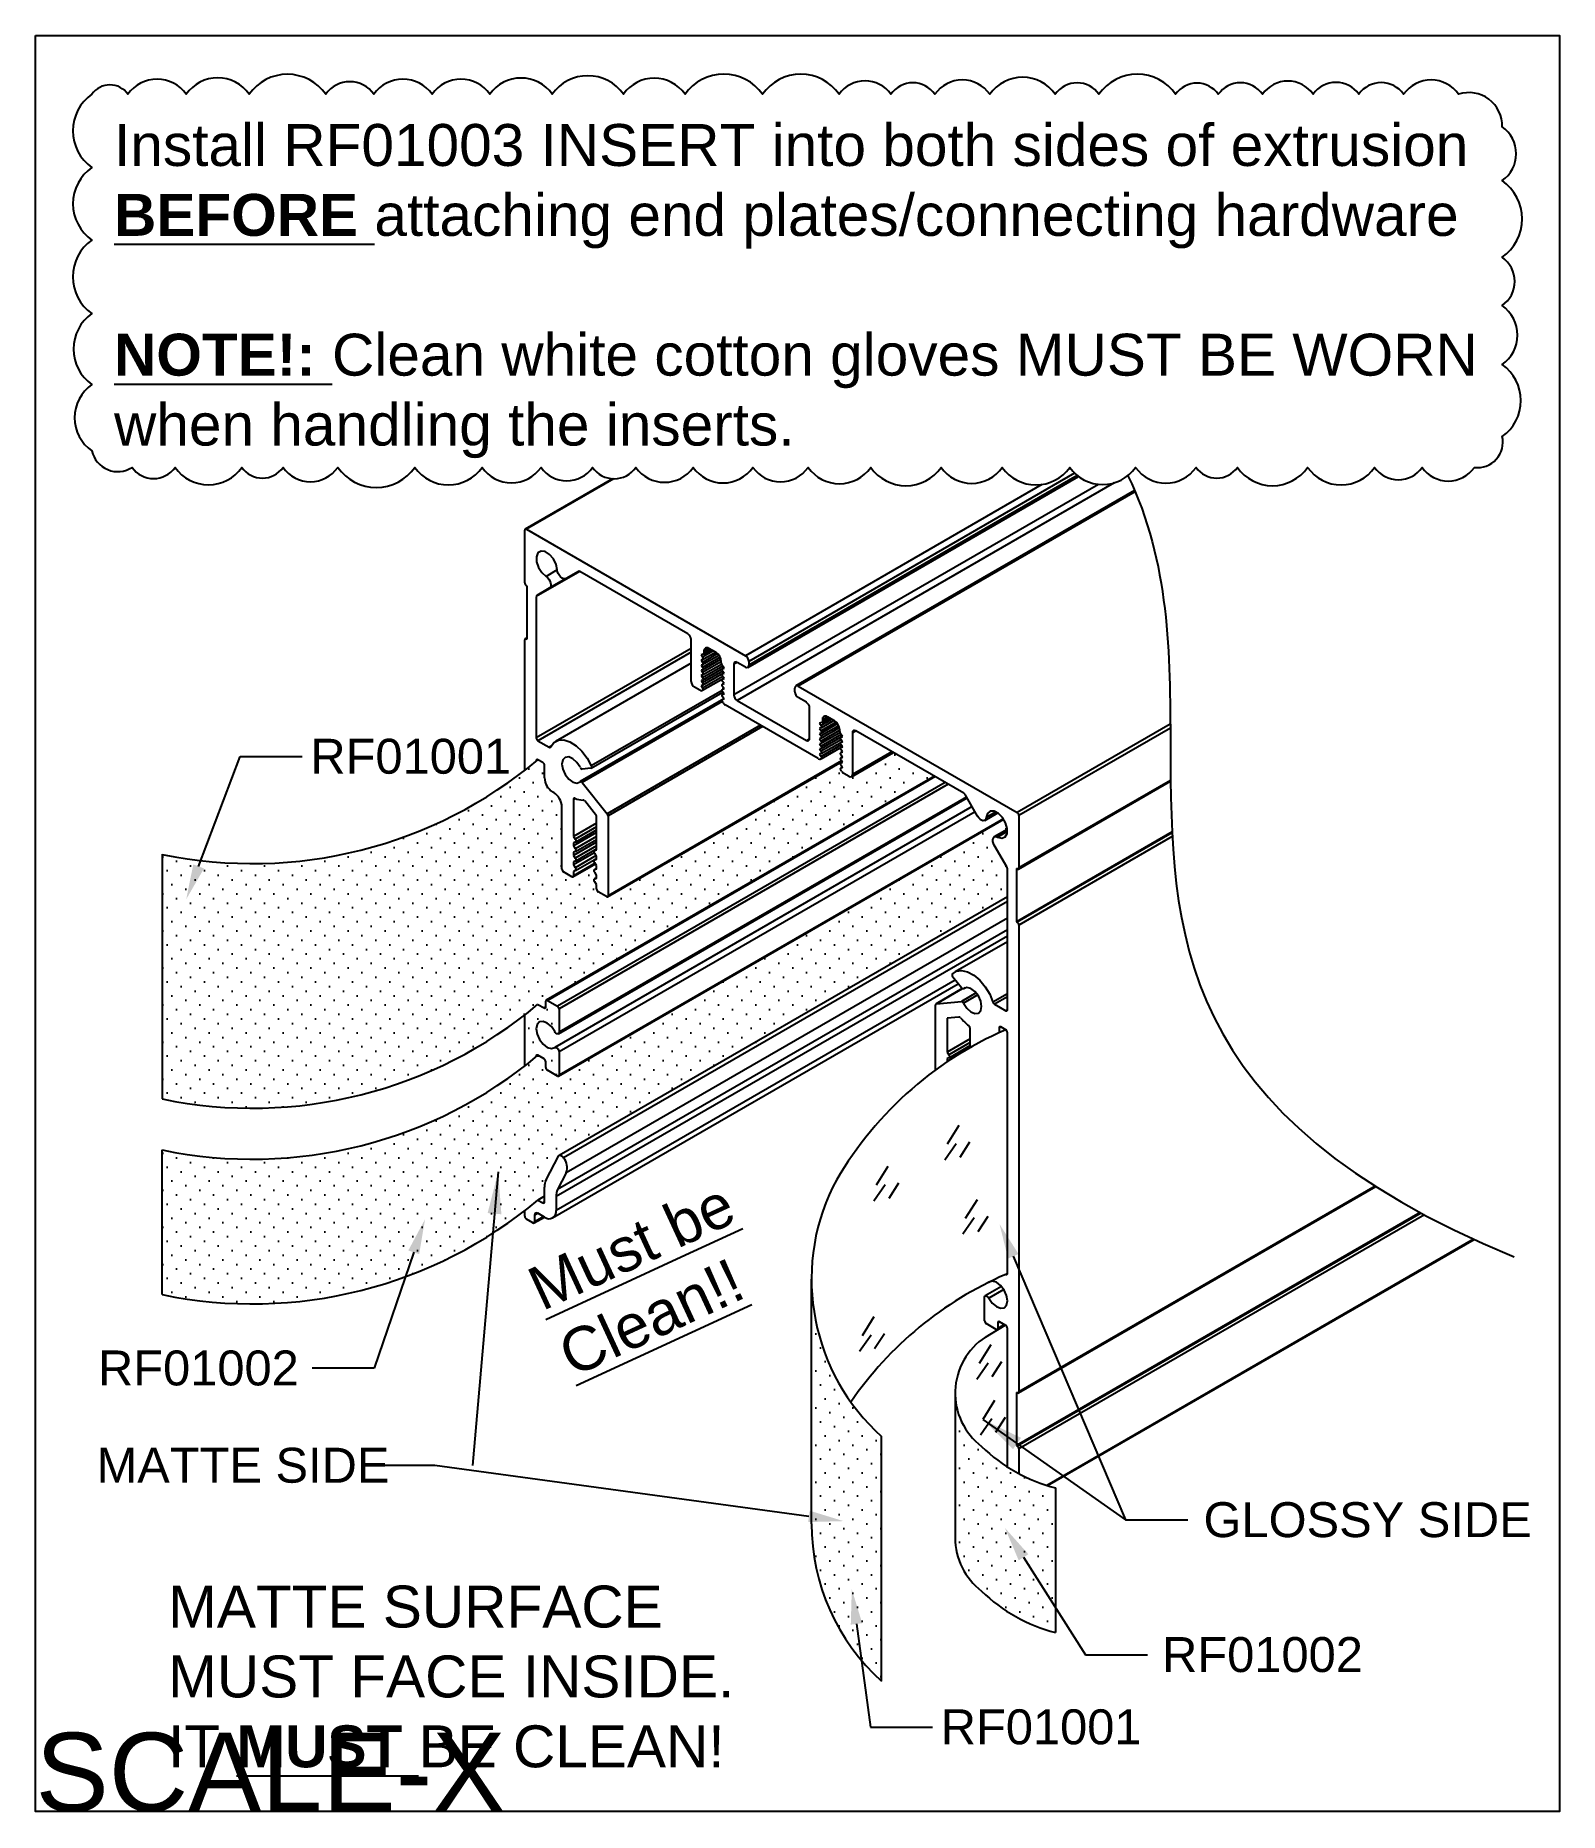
# Model space of a CAD drawing. Extents: x 0 to 6.54, y -7.63 to 0.
import ezdxf
from ezdxf import colors
from ezdxf.entities.mleader import LeaderData, LeaderLine
from ezdxf.math import Vec2, Vec3

# ---------------------------------------------------------------- set-up
doc = ezdxf.new("R2010")
doc.units = 0
doc.header["$LTSCALE"] = 0.5
doc.header["$MEASUREMENT"] = 0
for name, color, linetype in [('Dimension', 10, 'CONTINUOUS'), ('FAB DWG', 221, 'CONTINUOUS'), ('Hardware', 242, 'CONTINUOUS'), ('Housing', 150, 'CONTINUOUS')]:
    doc.layers.add(name, color=color, linetype=linetype)
doc.layers.add('Text-Unprinted', color=131, linetype='CONTINUOUS', plot=False)
doc.styles.add('LSAD_Standard', font='arial.ttf')
doc.styles.get("Standard").update_dxf_attribs({"font": 'arial.ttf'})
doc.dimstyles.get("Standard").update_dxf_attribs({"dimtxt": 0.18, "dimasz": 0.18, "dimexe": 0.18, "dimexo": 0.0625, "dimgap": 0.09, "dimtad": 0, "dimtih": 1, "dimtoh": 1, "dimdec": 4, "dimzin": 0, "dimdsep": 46, "dimtxsty": 'Standard', "dimcen": 0.09, "dimadec": 0, "dimazin": 0, "dimtfac": 1, "dimtdec": 4, "dimtofl": 0, "dimtmove": 0, "dimatfit": 3, "dimfxl": 1, "dimtolj": 1, "dimtzin": 0, "dimarcsym": 0})
pattern_1 = [(45, (-101.396894, -316.910626), (-0.019887378, 0.059662135), [0, -0.05625])]

msp = doc.modelspace()

# ---------------------------------------------------------------- texts
at = {"layer": 'FAB DWG', "transparency": 16777216, "char_height": 0.18, "attachment_point": 1}
for s, width, insert in [('Install RF01003 INSERT into both sides of extrusion {\\fArial|b1|i0|c0|p34;\\LBEFORE }attaching end plates/connecting hardware\\P\\P{\\fArial|b1|i0|c0|p34;\\LNOTE!:} Clean white cotton gloves MUST BE WORN when handling the inserts. ', 6.17935, (0.337, -0.3799)), ('MATTE SURFACE MUST FACE INSIDE.\\PIT {\\fSansSerif|b1|i0|c2|p2;\\LMUST} BE CLEAN!', 2.72206, (0.569, -6.6544))]:
    msp.add_mtext_dynamic_manual_height_columns(s, width=width, gutter_width=0.625, heights=[0], dxfattribs=dict(at, insert=insert))
at = {"layer": 'FAB DWG', "transparency": 16777216, "insert": (2.0957, -5.3073), "char_height": 0.1875, "attachment_point": 1, "rotation": 24.80141}
msp.add_mtext_dynamic_manual_height_columns('{\\LMust be \\PClean!!}', width=0.88566, gutter_width=1, heights=[0.967], dxfattribs=at)
at = {"layer": 'Text-Unprinted', "ltscale": 0.5, "transparency": 16777216, "style": 'LSAD_Standard'}
msp.add_attdef('SCALE-X', (0, -7.6236), 'XEffectiveScaleFactor', height=0.3375, dxfattribs=at)

# ---------------------------------------------------------------- hatches: boundary and pattern name
at = {"layer": 'Hardware', "ltscale": 0.5, "transparency": 16777216}
h = msp.add_hatch(dxfattribs=at)
h.set_pattern_fill('DOTS', color=256, scale=0.9, angle=45)
h.set_pattern_definition(pattern_1)
h.paths.add_polyline_path([(2.1564, -4.9991), (2.1848, -4.9827), (2.1848, -4.9434, -0.120589), (2.1914, -4.9127), (2.2468, -4.8076), (2.2487, -4.8073), (4.1719, -3.6971), (4.1719, -3.5763, 0.128046), (4.1698, -3.5693), (4.1128, -3.4706), (4.1087, -3.4557), (4.1114, -3.4429), (4.1182, -3.439), (4.171, -3.4081), (4.1712, -3.4041), (4.1645, -3.3801), (4.1556, -3.3648), (2.2432, -4.4688), (2.1986, -4.443, -0.267974), (2.1904, -4.4301), (2.1904, -4.4057, 0.267974), (2.1821, -4.3927), (2.1564, -4.3779, -0.22949), (0.5438, -4.7842), (0.5438, -5.4054, 0.22949)])
h.paths.add_polyline_path([(2.2474, -4.179, 0.267974), (2.2391, -4.1661), (2.1945, -4.1403), (2.1904, -4.1427), (2.1904, -4.1461, -0.311545), (2.1925, -4.1416), (3.8585, -3.1797), (3.6825, -3.0781), (3.5026, -3.1817, -0.225308), (3.4952, -3.1823), (3.471, -3.1684, -0.121537), (3.4611, -3.1594), (3.455, -3.1499), (3.4568, -3.1449), (3.4577, -3.1445), (3.4638, -3.141), (3.455, -3.1281), (3.4582, -3.1186), (2.4536, -3.6985), (2.4165, -3.6771, -0.267974), (2.4083, -3.6641), (2.4083, -3.6453), (2.3975, -3.6287), (2.3983, -3.6215), (2.4002, -3.6207), (2.4083, -3.6161), (2.4083, -3.6045), (2.3975, -3.5879), (2.3983, -3.5807), (2.4002, -3.5799), (2.4083, -3.5752), (2.4083, -3.5637), (2.4033, -3.556), (2.3051, -3.6127), (2.2681, -3.5913, -0.267974), (2.2598, -3.5784), (2.2598, -3.3114, 0.240666), (2.2252, -3.2506, -0.263763), (2.1848, -3.1865), (2.1848, -3.1334, 0.267974), (2.1765, -3.1204), (2.1564, -3.1088, -0.22949), (0.5438, -3.5151), (0.5438, -4.5654, 0.219507), (2.1, -4.2046), (2.1, -4.4234, 0.008381), (2.1498, -4.3834, -0.698509), (2.1552, -4.3772), (2.1821, -4.3927, -0.267974), (2.1904, -4.4057), (2.1904, -4.4301, 0.267974), (2.1986, -4.443), (2.2415, -4.4678, 0.577382), (2.2474, -4.463), (2.2474, -4.3633), (2.2469, -4.3593), (2.2455, -4.3552), (2.2433, -4.3512), (2.2405, -4.3478), (2.2373, -4.3453), (2.2342, -4.3438), (2.2318, -4.3436), (2.2143, -4.3489), (2.1967, -4.344), (2.1788, -4.3303), (2.1633, -4.3103), (2.153, -4.2871), (2.1493, -4.2644), (2.153, -4.2459), (2.1633, -4.2347), (2.1788, -4.2324), (2.1967, -4.2396), (2.2143, -4.2549), (2.2318, -4.2805), (2.2342, -4.283), (2.2373, -4.2852), (2.2405, -4.2862), (2.2433, -4.286), (2.2455, -4.2846), (2.2469, -4.2821), (2.2474, -4.2787)])
h.paths.add_polyline_path([(2.1833, -4.1746), (2.1904, -4.1705, -0.577288), (2.1845, -4.1753)], flags=16)
h = msp.add_hatch(dxfattribs=at)
h.set_pattern_fill('DOTS', color=256, scale=0.9, angle=45)
h.set_pattern_definition(pattern_1)
h.paths.add_polyline_path([(3.6322, -6.0146, -0.212605), (3.3312, -5.3387), (3.3312, -6.389, 0.212605), (3.6322, -7.0648)])
h.paths.add_polyline_path([(4.3785, -6.2348, -0.130549), (4.0609, -6.0567, -0.224553), (3.948, -5.8382), (3.9478, -6.4493, 0.233738), (4.0609, -6.6779, 0.130549), (4.3785, -6.856)])

# ---------------------------------------------------------------- linework, layer by layer
at = {"layer": 'Dimension', "transparency": 16777216}
msp.add_open_spline([(4.6892, -1.8895), (4.8689, -2.2602), (4.8734, -3.4488), (4.8778, -4.6373), (6.3476, -5.2432)], degree=3, knots=[0.504756, 0.504756, 0.504756, 0.504756, 1, 2, 2, 2, 2], dxfattribs=at)
at = {"layer": 'FAB DWG', "transparency": 16777216}
msp.add_lwpolyline([(0.242, -0.252, 0.520567), (0.242, -0.5662, 0.520567), (0.242, -0.8782, 0.520567), (0.242, -1.1936, 0.520567), (0.242, -1.4981, 0.520567), (0.242, -1.7835, 0.520567), (0.4145, -1.8541, 0.520567), (0.5987, -1.8541, 0.520567), (0.8859, -1.8541, 0.520567), (1.0623, -1.8541, 0.520567), (1.2978, -1.8541, 0.520567), (1.6283, -1.8541, 0.520567), (1.917, -1.8541, 0.520567), (2.1699, -1.8541, 0.520567), (2.3908, -1.8541, 0.520567), (2.5773, -1.8541, 0.520567), (2.8231, -1.8541, 0.520567), (3.0796, -1.8541, 0.520567), (3.3169, -1.8541, 0.520567), (3.5853, -1.8541, 0.520567), (3.8871, -1.8541, 0.520567), (4.15, -1.8541, 0.520567), (4.4393, -1.8541, 0.520567), (4.7223, -1.8541, 0.520567), (4.982, -1.8541, 0.520567), (5.1593, -1.8541, 0.520567), (5.4606, -1.8541, 0.520567), (5.7485, -1.8541, 0.520567), (5.9525, -1.8541, 0.520567), (6.1765, -1.8541, 0.520567), (6.296, -1.7217, 0.520567), (6.296, -1.4128, 0.520567), (6.296, -1.1592, 0.520567), (6.296, -0.952, 0.520567), (6.296, -0.6229, 0.520567), (6.296, -0.392, 0.520567), (6.1089, -0.252, 0.520567), (5.8729, -0.252, 0.520567), (5.6805, -0.252, 0.520567), (5.4844, -0.252, 0.520567), (5.2671, -0.252, 0.520567), (5.0774, -0.252, 0.520567), (4.8943, -0.252, 0.520567), (4.5652, -0.252, 0.520567), (4.3776, -0.252, 0.520567), (4.0966, -0.252, 0.520567), (3.8605, -0.252, 0.520567), (3.6716, -0.252, 0.520567), (3.4498, -0.252, 0.520567), (3.1206, -0.252, 0.520567), (2.7881, -0.252, 0.520567), (2.5238, -0.252, 0.520567), (2.218, -0.252, 0.520567), (1.9503, -0.252, 0.520567), (1.7021, -0.252, 0.520567), (1.4524, -0.252, 0.520567), (1.2457, -0.252, 0.520567), (0.9172, -0.252, 0.520567), (0.6468, -0.252, 0.520567), (0.3967, -0.252, 0.520567)], format="xyb", close=True, dxfattribs=at)
at = {"layer": 'Hardware', "transparency": 16777216}
for p, q in [((0.5438, -3.5151), (0.5438, -4.5654)), ((3.9641, -4.6791), (3.9132, -4.7595)), ((0.5438, -5.4054), (0.5438, -4.7842)), ((3.9518, -4.7574), (3.903, -4.8276)), ((4.0099, -4.7513), (3.9671, -4.8164)), ((3.6594, -4.855), (3.6085, -4.9354)), ((3.6471, -4.9333), (3.5983, -5.0035)), ((3.7052, -4.9272), (3.6624, -4.9923)), ((4.0415, -4.9978), (3.9906, -5.0781)), ((4.0293, -5.0761), (3.9805, -5.1462)), ((4.0873, -5.07), (4.0446, -5.1351)), ((3.3312, -6.389), (3.3312, -5.3387)), ((3.5989, -5.5013), (3.548, -5.5816)), ((4.0775, -5.5877), (4.1621, -5.5357)), ((3.5867, -5.5796), (3.5378, -5.6497)), ((3.6447, -5.5735), (3.6019, -5.6386)), ((4.1015, -5.621), (4.0507, -5.7013)), ((4.0893, -5.6993), (4.0405, -5.7695)), ((4.1473, -5.6932), (4.1046, -5.7583)), ((3.948, -5.8179), (3.9478, -6.4493)), ((4.1172, -5.8605), (4.0663, -5.9408)), ((4.105, -5.9388), (4.0561, -6.0089)), ((4.163, -5.9327), (4.1202, -5.9977)), ((3.6322, -7.0648), (3.6322, -6.0146)), ((4.3785, -6.2348), (4.3785, -6.856))]:
    msp.add_line(p, q, dxfattribs=at)
for centre, radius, start, end in [((0.9308, -1.6478), 1.907, 258.29236, 309.9925), ((0.9308, -2.698), 1.907, 258.29236, 309.9925), ((4.7813, -5.6936), 1.5529, 113.3889, 151.07948), ((0.9308, -2.9169), 1.907, 258.29236, 309.9925), ((4.2405, -5.3387), 0.9093, 154.1732, 228.01064), ((0.9308, -3.5381), 1.907, 258.29236, 309.9925), ((4.7813, -6.7438), 1.5529, 113.3889, 145.59776), ((4.2355, -5.8281), 0.2877, 123.31025, 232.62406), ((4.5549, -5.5479), 0.7092, 225.84183, 255.5931), ((4.2405, -6.389), 0.9093, 180, 228.01064), ((4.2355, -6.4493), 0.2877, 179.98357, 232.62406), ((4.5549, -6.1691), 0.7092, 225.84183, 255.5931)]:
    msp.add_arc(centre, radius, start, end, dxfattribs=at)
at = {"layer": 'Housing', "linetype": 'Continuous', "transparency": 16777216}
for p, q in [((2.4774, -1.9025), (2.102, -2.1192)), ((2.4829, -1.9026), (2.107, -2.1196)), ((3.0573, -2.7124), (4.4768, -1.893)), ((4.4607, -1.8792), (3.0614, -2.6869)), ((4.4718, -1.8891), (3.0614, -2.7033)), ((4.4417, -1.8575), (4.4332, -1.8624)), ((4.5628, -1.9268), (2.9982, -2.8301)), ((4.6304, -1.9205), (3.0124, -2.8546)), ((4.3202, -1.9276), (3.0473, -2.6624)), ((4.7181, -1.9529), (3.264, -2.7923)), ((4.7205, -1.9583), (3.274, -2.7933)), ((2.1, -2.3491), (2.1, -2.1237)), ((2.107, -2.1196), (3.0473, -2.6624)), ((2.1106, -2.3634), (2.107, -2.3613)), ((2.1106, -2.592), (2.1106, -2.3634)), ((2.3362, -2.3009), (2.1495, -2.4087)), ((2.3316, -2.3002), (2.1515, -2.4042)), ((2.2399, -2.2939), (2.1915, -2.3218)), ((2.3315, -2.3003), (2.2055, -2.373)), ((2.3314, -2.3003), (2.2772, -2.3316)), ((2.3312, -2.3004), (2.2772, -2.3316)), ((2.8002, -2.5688), (2.3362, -2.3009)), ((2.1495, -2.4087), (2.1495, -3.015)), ((2.2055, -2.373), (2.1515, -2.4042)), ((2.1106, -2.5846), (2.102, -2.5895)), ((2.1106, -2.5879), (2.107, -2.59)), ((2.107, -2.59), (2.1106, -2.592)), ((2.8144, -2.7729), (2.8144, -2.5933)), ((2.1, -3.1543), (2.1, -2.5941)), ((2.8144, -2.6311), (2.1495, -3.015)), ((2.8144, -2.6475), (2.1565, -3.0272)), ((2.8669, -2.6559), (2.8568, -2.6588)), ((2.8568, -2.6588), (2.8633, -2.6689)), ((2.9099, -2.642), (2.8633, -2.6689)), ((2.928, -2.6536), (2.8633, -2.691)), ((2.9392, -2.6692), (2.8633, -2.713)), ((2.8637, -2.6787), (2.9186, -2.647)), ((2.8637, -2.7008), (2.9339, -2.6603)), ((2.8675, -2.6556), (2.9005, -2.6365)), ((2.891, -2.6311), (2.8691, -2.6438)), ((2.8981, -2.6352), (2.8691, -2.6519)), ((2.8691, -2.6438), (2.8691, -2.6519)), ((2.9216, -2.6487), (2.891, -2.6311)), ((2.8144, -2.6943), (2.2325, -3.0302)), ((2.8631, -2.679), (2.8568, -2.6809)), ((2.8568, -2.6809), (2.8633, -2.691)), ((2.8631, -2.701), (2.8568, -2.7029)), ((2.8568, -2.7029), (2.8633, -2.713)), ((2.8631, -2.7231), (2.8568, -2.7249)), ((2.8568, -2.7249), (2.8633, -2.7351)), ((2.8631, -2.7451), (2.8568, -2.747)), ((2.9435, -2.6888), (2.8633, -2.7351)), ((2.9498, -2.7072), (2.8633, -2.7571)), ((2.9498, -2.7293), (2.8633, -2.7791)), ((2.8637, -2.7228), (2.9422, -2.6775)), ((2.8637, -2.7449), (2.9442, -2.6984)), ((2.8637, -2.7669), (2.9547, -2.7144)), ((2.8637, -2.789), (2.9547, -2.7364)), ((2.9435, -2.6949), (2.9435, -2.6867)), ((2.9558, -2.716), (2.9457, -2.7014)), ((2.9552, -2.7151), (2.9489, -2.7187)), ((2.9552, -2.7371), (2.9489, -2.7407)), ((2.9552, -2.7151), (2.9492, -2.7185)), ((2.9492, -2.7185), (2.9558, -2.716)), ((2.9552, -2.7371), (2.9492, -2.7406)), ((2.9492, -2.7406), (2.9558, -2.738)), ((2.9558, -2.738), (2.9495, -2.7289)), ((3.0124, -2.6913), (2.9982, -2.6994)), ((2.9982, -2.6994), (2.9982, -2.8301)), ((3.0473, -2.7114), (3.0124, -2.6913)), ((3.0614, -2.6869), (3.0614, -2.7033)), ((2.385, -3.1451), (2.9506, -2.8186)), ((2.9473, -2.8111), (2.3859, -3.1352)), ((2.8516, -2.8108), (2.8285, -2.7974)), ((2.8568, -2.747), (2.8633, -2.7571)), ((2.8631, -2.7672), (2.8568, -2.769)), ((2.8568, -2.769), (2.8633, -2.7791)), ((2.8631, -2.7892), (2.8568, -2.7911)), ((2.8568, -2.7911), (2.8633, -2.8012)), ((2.8633, -2.8112), (2.8607, -2.8122)), ((2.9498, -2.7513), (2.8633, -2.8012)), ((2.8637, -2.811), (2.9547, -2.7585)), ((2.9552, -2.7592), (2.9489, -2.7628)), ((2.9552, -2.7812), (2.9489, -2.7848)), ((2.9552, -2.8032), (2.9489, -2.8069)), ((2.9552, -2.7592), (2.9492, -2.7626)), ((2.9492, -2.7626), (2.9558, -2.76)), ((2.9552, -2.7812), (2.9492, -2.7847)), ((2.9492, -2.7847), (2.9558, -2.7821)), ((2.9552, -2.8033), (2.9492, -2.8067)), ((2.9492, -2.8067), (2.9558, -2.8041)), ((2.9558, -2.76), (2.9495, -2.7509)), ((2.9558, -2.7821), (2.9495, -2.773)), ((2.9558, -2.8041), (2.9495, -2.795)), ((2.9558, -2.8262), (2.9495, -2.8171)), ((3.2598, -2.8178), (3.2598, -2.8015)), ((3.274, -2.7933), (4.2142, -3.3361)), ((2.9549, -2.847), (2.3381, -3.2031)), ((2.9484, -2.8593), (2.3466, -3.2067)), ((2.9552, -2.8253), (2.9489, -2.8289)), ((2.9552, -2.8473), (2.9489, -2.851)), ((2.9552, -2.8253), (2.9492, -2.8287)), ((2.9492, -2.8287), (2.9558, -2.8262)), ((2.9552, -2.8474), (2.9492, -2.8508)), ((2.9492, -2.8508), (2.9558, -2.8482)), ((2.9518, -2.8648), (2.9492, -2.8608)), ((2.9558, -2.8482), (2.9495, -2.8391)), ((3.3603, -3.1044), (2.9609, -2.8739)), ((3.0124, -2.8546), (3.3089, -3.0258)), ((3.3089, -2.8625), (3.274, -2.8423)), ((3.323, -3.0176), (3.323, -2.887)), ((3.1118, -2.961), (2.4542, -3.3406)), ((3.1214, -2.9665), (2.4578, -3.3497)), ((3.3755, -2.9495), (3.3655, -2.9525)), ((3.3655, -2.9525), (3.372, -2.9626)), ((3.3718, -2.9727), (3.3655, -2.9745)), ((3.3655, -2.9745), (3.372, -2.9846)), ((3.4186, -2.9357), (3.372, -2.9626)), ((3.4367, -2.9473), (3.372, -2.9846)), ((3.4479, -2.9629), (3.372, -3.0067)), ((3.3724, -2.9724), (3.4273, -2.9407)), ((3.3724, -2.9944), (3.4426, -2.9539)), ((3.3724, -3.0165), (3.4509, -2.9712)), ((3.3761, -2.9493), (3.4091, -2.9302)), ((3.3997, -2.9248), (3.3778, -2.9374)), ((3.4068, -2.9288), (3.3778, -2.9456)), ((3.3778, -2.9374), (3.3778, -2.9456)), ((3.4302, -2.9424), (3.3997, -2.9248)), ((4.8714, -2.9567), (4.2142, -3.3361)), ((4.8715, -2.973), (4.2213, -3.3483)), ((2.1565, -3.0272), (2.2049, -3.0552)), ((2.2133, -3.0503), (2.2049, -3.0552)), ((3.323, -3.0176), (3.3089, -3.0258)), ((3.3718, -2.9947), (3.3655, -2.9965)), ((3.3655, -2.9965), (3.372, -3.0067)), ((3.3718, -3.0167), (3.3655, -3.0186)), ((3.3655, -3.0186), (3.372, -3.0287)), ((3.3718, -3.0388), (3.3655, -3.0406)), ((3.3655, -3.0406), (3.372, -3.0508)), ((3.4521, -2.9824), (3.372, -3.0287)), ((3.4584, -3.0009), (3.372, -3.0508)), ((3.4584, -3.0229), (3.372, -3.0728)), ((3.4584, -3.045), (3.372, -3.0948)), ((3.3724, -3.0385), (3.4529, -2.9921)), ((3.3724, -3.0606), (3.4634, -3.008)), ((3.3724, -3.0826), (3.4634, -3.0301)), ((3.4521, -2.9885), (3.4521, -2.9803)), ((3.4645, -3.0096), (3.4544, -2.995)), ((3.4638, -3.0087), (3.4576, -3.0123)), ((3.4638, -3.0308), (3.4576, -3.0344)), ((3.4639, -3.0087), (3.4579, -3.0122)), ((3.4579, -3.0122), (3.4645, -3.0096)), ((3.4639, -3.0308), (3.4579, -3.0342)), ((3.4579, -3.0342), (3.4645, -3.0317)), ((3.4645, -3.0317), (3.4582, -3.0225)), ((3.4645, -3.0537), (3.4582, -3.0446)), ((3.521, -2.9849), (3.5069, -2.9931)), ((3.5069, -2.9931), (3.5069, -3.1727)), ((3.9851, -3.2528), (3.521, -2.9849)), ((2.1564, -3.1088), (2.1493, -3.1129)), ((2.1778, -3.1211), (2.1564, -3.1088)), ((2.4557, -3.6973), (3.462, -3.1163)), ((3.4604, -3.1139), (2.4578, -3.6927)), ((3.3718, -3.0608), (3.3655, -3.0627)), ((3.3655, -3.0627), (3.372, -3.0728)), ((3.3718, -3.0829), (3.3655, -3.0847)), ((3.3655, -3.0847), (3.372, -3.0948)), ((3.372, -3.1049), (3.3694, -3.1059)), ((3.3724, -3.1047), (3.4634, -3.0521)), ((3.4638, -3.0528), (3.4576, -3.0564)), ((3.4638, -3.0749), (3.4576, -3.0785)), ((3.4638, -3.0969), (3.4576, -3.1005)), ((3.4638, -3.1189), (3.4576, -3.1226)), ((3.4639, -3.0528), (3.4579, -3.0563)), ((3.4579, -3.0563), (3.4645, -3.0537)), ((3.4639, -3.0749), (3.4579, -3.0783)), ((3.4579, -3.0783), (3.4645, -3.0757)), ((3.4639, -3.0969), (3.4579, -3.1004)), ((3.4579, -3.1004), (3.4645, -3.0978)), ((3.4639, -3.119), (3.4579, -3.1224)), ((3.4579, -3.1224), (3.4645, -3.1198)), ((3.4645, -3.0757), (3.4582, -3.0666)), ((3.4645, -3.0978), (3.4582, -3.0887)), ((3.4645, -3.1198), (3.4582, -3.1107)), ((3.5027, -3.1819), (3.6825, -3.0781)), ((3.6766, -3.0747), (3.5069, -3.1727)), ((2.1848, -3.1865), (2.1848, -3.1334)), ((3.8585, -3.1797), (2.1924, -4.1415)), ((3.8614, -3.1814), (2.1974, -4.142)), ((2.3836, -3.1456), (2.3466, -3.1489)), ((3.4638, -3.141), (3.4576, -3.1446)), ((3.4639, -3.141), (3.4579, -3.1444)), ((3.4579, -3.1444), (3.4645, -3.1419)), ((3.4605, -3.1585), (3.4579, -3.1545)), ((3.4645, -3.1419), (3.4582, -3.1328)), ((3.4927, -3.1809), (3.4696, -3.1675)), ((4.2192, -3.5783), (4.8728, -3.201)), ((4.8728, -3.1976), (4.2213, -3.5737)), ((2.2244, -3.2501), (2.2202, -3.2477)), ((3.9043, -3.2062), (2.2403, -4.1668)), ((2.2443, -4.2856), (3.9986, -3.2728)), ((3.9184, -3.2143), (2.2474, -4.179)), ((3.9964, -3.269), (2.2474, -4.2787)), ((2.3164, -3.2749), (2.3093, -3.279)), ((2.3093, -3.279), (2.3093, -3.4379)), ((2.3466, -3.2067), (2.4542, -3.3406)), ((4.044, -3.3515), (3.9901, -3.2581)), ((4.0202, -3.3103), (2.2293, -4.3442)), ((4.033, -3.3325), (2.2474, -4.3633)), ((2.2598, -3.5784), (2.2598, -3.3114)), ((2.4083, -3.3494), (2.3573, -3.286)), ((2.4083, -3.4951), (2.4083, -3.3494)), ((2.4578, -3.3497), (2.4578, -3.6927)), ((4.075, -3.3694), (4.1309, -3.3372)), ((4.1234, -3.3328), (4.0814, -3.357)), ((4.2213, -3.3483), (4.2213, -3.5737)), ((2.2453, -4.4676), (4.1562, -3.3644)), ((4.1546, -3.362), (2.2474, -4.463)), ((2.4083, -3.3808), (2.3093, -3.4379)), ((2.4083, -3.4216), (2.3093, -3.4788)), ((2.4083, -3.3975), (2.3171, -3.4501)), ((2.3176, -3.4624), (2.4083, -3.4101)), ((4.1716, -3.4078), (4.1158, -3.44)), ((4.1717, -3.4165), (4.1297, -3.4407)), ((4.8788, -3.4187), (4.2107, -3.8044)), ((4.879, -3.4226), (4.2142, -3.8064)), ((2.3093, -3.4379), (2.3171, -3.4501)), ((2.4083, -3.4624), (2.3093, -3.5196)), ((2.3171, -3.4626), (2.3093, -3.4657)), ((2.3093, -3.4657), (2.3093, -3.4788)), ((2.3093, -3.4788), (2.3171, -3.4909)), ((2.3171, -3.5034), (2.3093, -3.5065)), ((2.3093, -3.5065), (2.3093, -3.5196)), ((2.3992, -3.5085), (2.3093, -3.5604)), ((2.4083, -3.4383), (2.3171, -3.4909)), ((2.4083, -3.4792), (2.3171, -3.5318)), ((2.3176, -3.5032), (2.4083, -3.4509)), ((2.3176, -3.5441), (2.4083, -3.4917)), ((2.4083, -3.4936), (2.3999, -3.4984)), ((2.4083, -3.4936), (2.4004, -3.4982)), ((2.4004, -3.4982), (2.4083, -3.4951)), ((4.1698, -3.5693), (4.1158, -3.4758)), ((4.8798, -3.4385), (4.2213, -3.8187)), ((2.3072, -3.6115), (2.4033, -3.556)), ((2.3093, -3.5196), (2.3171, -3.5318)), ((2.3171, -3.5443), (2.3093, -3.5474)), ((2.3093, -3.5474), (2.3093, -3.5604)), ((2.4017, -3.5536), (2.3093, -3.607)), ((2.3093, -3.5604), (2.3171, -3.5726)), ((2.3171, -3.5851), (2.3093, -3.5882)), ((2.4069, -3.5208), (2.3171, -3.5726)), ((2.3176, -3.5849), (2.4083, -3.5325)), ((2.4083, -3.5344), (2.3999, -3.5392)), ((2.4083, -3.5752), (2.3999, -3.58)), ((2.4083, -3.5229), (2.4004, -3.5107)), ((2.4083, -3.5345), (2.4004, -3.539)), ((2.4004, -3.539), (2.4083, -3.5359)), ((2.4083, -3.5637), (2.4004, -3.5515)), ((2.4083, -3.5753), (2.4004, -3.5798)), ((2.4004, -3.5798), (2.4083, -3.5767)), ((2.4083, -3.5359), (2.4083, -3.5229)), ((2.4083, -3.5767), (2.4083, -3.5637)), ((4.1719, -4.1825), (4.1719, -3.5763)), ((4.2142, -3.5778), (4.2107, -3.5758)), ((4.2107, -3.5758), (4.2107, -3.8044)), ((2.3022, -3.611), (2.2668, -3.5906)), ((2.3093, -3.5882), (2.3093, -3.607)), ((2.4083, -3.6161), (2.3999, -3.6209)), ((2.4083, -3.6045), (2.4004, -3.5923)), ((2.4083, -3.6161), (2.4004, -3.6207)), ((2.4004, -3.6207), (2.4083, -3.6176)), ((2.4083, -3.6453), (2.4004, -3.6332)), ((2.4083, -3.6176), (2.4083, -3.6045)), ((2.4083, -3.6641), (2.4083, -3.6453)), ((4.1719, -3.6971), (2.2479, -4.8078)), ((4.1719, -3.718), (2.2669, -4.8177)), ((2.4507, -3.6968), (2.4153, -3.6764)), ((4.1719, -3.7898), (2.2784, -4.8828)), ((4.2107, -3.8044), (4.2142, -3.8064)), ((4.1719, -3.8661), (2.2343, -4.9846)), ((4.1719, -3.8392), (2.2409, -4.9539)), ((4.1719, -3.8905), (3.9473, -4.0201)), ((4.2213, -3.8187), (4.2213, -5.8229)), ((3.9746, -4.0887), (3.9377, -4.0428)), ((2.2198, -5.0761), (3.9606, -4.0712)), ((3.9476, -4.055), (2.2343, -5.0441)), ((3.978, -4.0917), (3.8656, -4.1566)), ((3.9783, -4.0919), (3.867, -4.1562)), ((4.0382, -4.1098), (3.9746, -4.1465)), ((3.9832, -4.0924), (3.9915, -4.0875)), ((3.9912, -4.0876), (3.9837, -4.0919)), ((4.0448, -4.1186), (3.9837, -4.1538)), ((4.1719, -4.1142), (4.1099, -4.1499)), ((2.1564, -4.1591), (2.1833, -4.1746)), ((2.1904, -4.1705), (2.1833, -4.1746)), ((2.1904, -4.1705), (2.1904, -4.1461)), ((2.1974, -4.142), (2.2403, -4.1668)), ((2.2474, -4.179), (2.2474, -4.2787)), ((3.8635, -4.4408), (3.8635, -4.1612)), ((3.867, -4.1562), (3.9746, -4.1465)), ((4.1719, -4.1266), (4.1164, -4.1586)), ((4.1164, -4.1586), (4.1648, -4.1866)), ((4.1719, -4.1825), (4.1648, -4.1866)), ((2.1, -4.4234), (2.1, -4.2046)), ((3.964, -4.2135), (3.913, -4.218)), ((3.913, -4.218), (3.913, -4.3637)), ((4.012, -4.3446), (4.012, -4.262)), ((4.1435, -4.2559), (4.1364, -4.26)), ((4.1364, -4.26), (4.1364, -4.2808)), ((4.1648, -4.2682), (4.1435, -4.2559)), ((4.012, -4.3066), (3.913, -4.3637)), ((4.012, -4.3233), (3.9209, -4.3759)), ((3.9213, -4.3882), (4.012, -4.3359)), ((4.1719, -5.3144), (4.1719, -4.2805)), ((2.1564, -4.3779), (2.1493, -4.382)), ((2.1833, -4.3934), (2.1564, -4.3779)), ((2.1904, -4.4301), (2.1904, -4.4057)), ((2.2474, -4.3633), (2.2474, -4.463)), ((3.913, -4.3637), (3.9209, -4.3759)), ((3.9209, -4.3884), (3.913, -4.3915)), ((3.913, -4.3915), (3.913, -4.4046)), ((3.9297, -4.3949), (3.913, -4.4046)), ((3.913, -4.4046), (3.9136, -4.4056)), ((2.2403, -4.4671), (2.1974, -4.4423)), ((2.1914, -4.9127), (2.2451, -4.8108)), ((2.1848, -5.0073), (2.1848, -4.9434)), ((2.2784, -4.8828), (2.2409, -4.9539)), ((4.2192, -5.8275), (5.7536, -4.9417)), ((5.7508, -4.9399), (4.2213, -5.8229)), ((2.1848, -4.9827), (2.1564, -4.9991)), ((2.1564, -4.9991), (2.1778, -5.0114)), ((2.1848, -5.0073), (2.1778, -5.0114)), ((2.2343, -4.9846), (2.2343, -5.0441)), ((2.1, -5.0686), (2.1, -5.0446)), ((2.1353, -5.0972), (2.107, -5.0808)), ((2.1403, -5.0977), (2.1842, -5.0723)), ((2.1565, -5.0563), (2.1424, -5.0645)), ((2.1424, -5.0645), (2.1424, -5.0931)), ((2.1813, -5.0706), (2.1424, -5.0931)), ((2.1848, -5.0727), (2.1565, -5.0563)), ((5.9438, -5.053), (4.2107, -6.0536)), ((5.9475, -5.055), (4.2142, -6.0556)), ((5.9621, -5.0629), (4.2213, -6.0678)), ((6.1723, -5.1669), (4.341, -6.2241)), ((4.3448, -6.2253), (6.1756, -5.1684)), ((4.1719, -5.3144), (4.1648, -5.3185)), ((4.1467, -5.3706), (4.077, -5.4108)), ((4.092, -5.3523), (4.0973, -5.3492)), ((4.097, -5.3493), (4.0925, -5.3519)), ((4.1563, -5.3836), (4.0925, -5.4204)), ((4.0739, -5.5174), (4.0739, -5.4177)), ((4.1238, -5.5544), (4.0809, -5.5297)), ((4.1288, -5.5549), (4.1621, -5.5357)), ((4.138, -5.5218), (4.1309, -5.5259)), ((4.1309, -5.5259), (4.1309, -5.5503)), ((4.1591, -5.534), (4.1309, -5.5503)), ((4.1648, -5.5373), (4.138, -5.5218)), ((4.1719, -6.1448), (4.1719, -5.5496)), ((4.2142, -5.827), (4.2107, -5.8249)), ((4.2107, -5.8249), (4.2107, -6.0536)), ((4.2107, -6.0536), (4.2142, -6.0556)), ((4.2213, -6.0678), (4.2213, -6.1738))]:
    msp.add_line(p, q, dxfattribs=at)
at = {"layer": 'Housing', "linetype": 'Continuous', "transparency": 16777216, "flags": 128}
for points in [[(2.2399, -2.2939), (2.2347, -2.2702), (2.2228, -2.2467), (2.2061, -2.2275), (2.1874, -2.2157), (2.17, -2.2135), (2.1568, -2.2211), (2.1501, -2.2373), (2.1509, -2.2593), (2.1592, -2.2834), (2.1736, -2.3055), (2.1915, -2.3218)], [(2.1915, -2.3218), (2.1976, -2.3268), (2.2031, -2.3335), (2.2075, -2.3411), (2.2105, -2.3492), (2.2118, -2.357), (2.2114, -2.3639), (2.2092, -2.3694), (2.2055, -2.373)], [(2.2772, -2.3316), (2.2722, -2.333), (2.2664, -2.3321), (2.2602, -2.3291), (2.2541, -2.324), (2.2486, -2.3174), (2.2442, -2.3097), (2.2412, -2.3017), (2.2399, -2.2939)], [(2.8633, -2.6689), (2.8642, -2.6705), (2.8649, -2.6721), (2.8652, -2.6737), (2.8654, -2.6753), (2.8652, -2.6766), (2.8647, -2.6777), (2.864, -2.6785), (2.8631, -2.679)], [(2.8633, -2.691), (2.8642, -2.6925), (2.8649, -2.6942), (2.8652, -2.6958), (2.8654, -2.6973), (2.8652, -2.6987), (2.8647, -2.6998), (2.864, -2.7006), (2.8631, -2.701)], [(2.8633, -2.713), (2.8642, -2.7146), (2.8649, -2.7162), (2.8652, -2.7178), (2.8654, -2.7193), (2.8652, -2.7207), (2.8647, -2.7218), (2.864, -2.7226), (2.8631, -2.7231)], [(2.8633, -2.7351), (2.8642, -2.7366), (2.8649, -2.7383), (2.8652, -2.7399), (2.8654, -2.7414), (2.8652, -2.7427), (2.8647, -2.7439), (2.864, -2.7447), (2.8631, -2.7451)], [(2.9495, -2.7289), (2.9486, -2.7273), (2.9479, -2.7257), (2.9474, -2.7241), (2.9472, -2.7225), (2.9473, -2.7211), (2.9477, -2.72), (2.9484, -2.7191), (2.9492, -2.7185)], [(2.9495, -2.7509), (2.9486, -2.7494), (2.9479, -2.7478), (2.9474, -2.7461), (2.9472, -2.7446), (2.9473, -2.7432), (2.9477, -2.742), (2.9484, -2.7411), (2.9492, -2.7406)], [(2.8633, -2.7571), (2.8642, -2.7587), (2.8649, -2.7603), (2.8652, -2.7619), (2.8654, -2.7634), (2.8652, -2.7648), (2.8647, -2.7659), (2.864, -2.7667), (2.8631, -2.7672)], [(2.8633, -2.7791), (2.8642, -2.7807), (2.8649, -2.7823), (2.8652, -2.784), (2.8654, -2.7855), (2.8652, -2.7868), (2.8647, -2.7879), (2.864, -2.7888), (2.8631, -2.7892)], [(2.8633, -2.8012), (2.8642, -2.8027), (2.8648, -2.8043), (2.8652, -2.8059), (2.8654, -2.8074), (2.8652, -2.8087), (2.8648, -2.8098), (2.8642, -2.8107), (2.8633, -2.8112)], [(2.9495, -2.773), (2.9486, -2.7714), (2.9479, -2.7698), (2.9474, -2.7682), (2.9472, -2.7666), (2.9473, -2.7652), (2.9477, -2.7641), (2.9484, -2.7632), (2.9492, -2.7626)], [(2.9495, -2.795), (2.9486, -2.7935), (2.9479, -2.7918), (2.9474, -2.7902), (2.9472, -2.7887), (2.9473, -2.7873), (2.9477, -2.7861), (2.9484, -2.7852), (2.9492, -2.7847)], [(2.9495, -2.8171), (2.9486, -2.8155), (2.9479, -2.8139), (2.9474, -2.8123), (2.9472, -2.8107), (2.9473, -2.8093), (2.9477, -2.8081), (2.9484, -2.8073), (2.9492, -2.8067)], [(2.9495, -2.8391), (2.9486, -2.8376), (2.9479, -2.8359), (2.9474, -2.8343), (2.9472, -2.8328), (2.9473, -2.8314), (2.9477, -2.8302), (2.9484, -2.8293), (2.9492, -2.8287)], [(2.9492, -2.8608), (2.9484, -2.8593), (2.9478, -2.8577), (2.9474, -2.8561), (2.9472, -2.8546), (2.9474, -2.8533), (2.9478, -2.8522), (2.9484, -2.8513), (2.9492, -2.8508)], [(3.372, -2.9626), (3.3729, -2.9641), (3.3735, -2.9658), (3.3739, -2.9674), (3.374, -2.9689), (3.3739, -2.9703), (3.3734, -2.9714), (3.3727, -2.9722), (3.3718, -2.9727)], [(2.2114, -3.054), (2.2251, -3.0355), (2.2443, -3.0254), (2.2677, -3.0242), (2.2936, -3.0322), (2.3202, -3.0487), (2.3456, -3.0726), (2.368, -3.1021), (2.3859, -3.1352)], [(3.372, -2.9846), (3.3729, -2.9862), (3.3735, -2.9878), (3.3739, -2.9894), (3.374, -2.991), (3.3739, -2.9923), (3.3734, -2.9934), (3.3727, -2.9942), (3.3718, -2.9947)], [(3.372, -3.0067), (3.3729, -3.0082), (3.3735, -3.0099), (3.3739, -3.0115), (3.374, -3.013), (3.3739, -3.0144), (3.3734, -3.0155), (3.3727, -3.0163), (3.3718, -3.0167)], [(3.372, -3.0287), (3.3729, -3.0303), (3.3735, -3.0319), (3.3739, -3.0335), (3.374, -3.035), (3.3739, -3.0364), (3.3734, -3.0375), (3.3727, -3.0383), (3.3718, -3.0388)], [(3.372, -3.0508), (3.3729, -3.0523), (3.3735, -3.054), (3.3739, -3.0556), (3.374, -3.0571), (3.3739, -3.0584), (3.3734, -3.0596), (3.3727, -3.0604), (3.3718, -3.0608)], [(3.4582, -3.0225), (3.4572, -3.021), (3.4565, -3.0194), (3.4561, -3.0177), (3.4559, -3.0162), (3.456, -3.0148), (3.4564, -3.0136), (3.4571, -3.0127), (3.4579, -3.0122)], [(3.4582, -3.0446), (3.4572, -3.043), (3.4565, -3.0414), (3.4561, -3.0398), (3.4559, -3.0382), (3.456, -3.0368), (3.4564, -3.0357), (3.4571, -3.0348), (3.4579, -3.0342)], [(2.2049, -3.0552), (2.2059, -3.0557), (2.2069, -3.056), (2.2079, -3.0561), (2.2088, -3.0561), (2.2096, -3.0558), (2.2103, -3.0554), (2.2109, -3.0547), (2.2114, -3.054)], [(2.3375, -3.1416), (2.3239, -3.1205), (2.3068, -3.1047), (2.2891, -3.0971), (2.2738, -3.0988), (2.2634, -3.1096), (2.2598, -3.1277), (2.2634, -3.1499), (2.2738, -3.1727), (2.2891, -3.1921), (2.3068, -3.2048), (2.3239, -3.2089), (2.3375, -3.2035)], [(3.372, -3.0728), (3.3729, -3.0744), (3.3735, -3.076), (3.3739, -3.0776), (3.374, -3.0791), (3.3739, -3.0805), (3.3734, -3.0816), (3.3727, -3.0824), (3.3718, -3.0829)], [(3.372, -3.0948), (3.3729, -3.0964), (3.3735, -3.098), (3.3739, -3.0995), (3.374, -3.101), (3.3739, -3.1024), (3.3735, -3.1035), (3.3729, -3.1043), (3.372, -3.1049)], [(3.4582, -3.0666), (3.4572, -3.0651), (3.4565, -3.0635), (3.4561, -3.0618), (3.4559, -3.0603), (3.456, -3.0589), (3.4564, -3.0577), (3.4571, -3.0568), (3.4579, -3.0563)], [(3.4582, -3.0887), (3.4572, -3.0871), (3.4565, -3.0855), (3.4561, -3.0839), (3.4559, -3.0823), (3.456, -3.0809), (3.4564, -3.0797), (3.4571, -3.0789), (3.4579, -3.0783)], [(3.4582, -3.1107), (3.4572, -3.1092), (3.4565, -3.1075), (3.4561, -3.1059), (3.4559, -3.1044), (3.456, -3.103), (3.4564, -3.1018), (3.4571, -3.1009), (3.4579, -3.1004)], [(3.4582, -3.1328), (3.4572, -3.1312), (3.4565, -3.1296), (3.4561, -3.128), (3.4559, -3.1264), (3.456, -3.125), (3.4564, -3.1238), (3.4571, -3.123), (3.4579, -3.1224)], [(2.3375, -3.2035), (2.3384, -3.2029), (2.3394, -3.2026), (2.3405, -3.2026), (2.3417, -3.2029), (2.343, -3.2035), (2.3442, -3.2043), (2.3455, -3.2054), (2.3466, -3.2067)], [(2.3859, -3.1352), (2.3866, -3.1371), (2.387, -3.139), (2.3871, -3.1407), (2.3869, -3.1423), (2.3864, -3.1436), (2.3857, -3.1446), (2.3847, -3.1453), (2.3836, -3.1456)], [(3.4579, -3.1545), (3.4571, -3.1529), (3.4564, -3.1513), (3.456, -3.1498), (3.4559, -3.1483), (3.456, -3.1469), (3.4564, -3.1458), (3.4571, -3.145), (3.4579, -3.1444)], [(2.3155, -3.2745), (2.3142, -3.2741), (2.3131, -3.274), (2.312, -3.2742), (2.311, -3.2746), (2.3103, -3.2754), (2.3097, -3.2764), (2.3094, -3.2776), (2.3093, -3.279)], [(4.0814, -3.357), (4.0801, -3.3633), (4.0771, -3.3679), (4.0727, -3.3704), (4.0672, -3.3707), (4.0611, -3.3687), (4.0549, -3.3646), (4.049, -3.3587), (4.044, -3.3515)], [(4.1297, -3.4407), (4.1477, -3.4451), (4.162, -3.4396), (4.1703, -3.4251), (4.1712, -3.4041), (4.1645, -3.3801), (4.1513, -3.3572), (4.1338, -3.3394), (4.1152, -3.3296), (4.0985, -3.3295), (4.0865, -3.3392), (4.0814, -3.357)], [(2.3171, -3.4501), (2.3182, -3.452), (2.319, -3.454), (2.3195, -3.456), (2.3197, -3.4578), (2.3195, -3.4595), (2.319, -3.4609), (2.3182, -3.462), (2.3171, -3.4626)], [(2.3171, -3.4909), (2.3182, -3.4928), (2.319, -3.4948), (2.3195, -3.4968), (2.3197, -3.4987), (2.3195, -3.5003), (2.319, -3.5017), (2.3182, -3.5028), (2.3171, -3.5034)], [(2.4004, -3.5107), (2.3993, -3.5088), (2.3985, -3.5068), (2.398, -3.5048), (2.3979, -3.503), (2.398, -3.5013), (2.3985, -3.4999), (2.3993, -3.4988), (2.4004, -3.4982)], [(4.1158, -3.4758), (4.112, -3.4679), (4.1099, -3.4599), (4.1094, -3.4524), (4.1107, -3.4461), (4.1137, -3.4415), (4.1182, -3.439), (4.1236, -3.4387), (4.1297, -3.4407)], [(2.3171, -3.5318), (2.3182, -3.5337), (2.319, -3.5356), (2.3195, -3.5376), (2.3197, -3.5395), (2.3195, -3.5411), (2.319, -3.5425), (2.3182, -3.5436), (2.3171, -3.5443)], [(2.3171, -3.5726), (2.3182, -3.5745), (2.319, -3.5765), (2.3195, -3.5784), (2.3197, -3.5803), (2.3195, -3.582), (2.319, -3.5834), (2.3182, -3.5844), (2.3171, -3.5851)], [(2.4004, -3.5515), (2.3993, -3.5496), (2.3985, -3.5476), (2.398, -3.5457), (2.3979, -3.5438), (2.398, -3.5421), (2.3985, -3.5407), (2.3993, -3.5397), (2.4004, -3.539)], [(2.4004, -3.5923), (2.3993, -3.5904), (2.3985, -3.5885), (2.398, -3.5865), (2.3979, -3.5846), (2.398, -3.583), (2.3985, -3.5816), (2.3993, -3.5805), (2.4004, -3.5798)], [(2.4004, -3.6332), (2.3993, -3.6313), (2.3985, -3.6293), (2.398, -3.6273), (2.3979, -3.6255), (2.398, -3.6238), (2.3985, -3.6224), (2.3993, -3.6213), (2.4004, -3.6207)], [(3.9354, -4.0298), (3.9532, -4.0172), (3.9756, -4.0135), (4.001, -4.019), (4.0276, -4.0332), (4.0535, -4.0552), (4.0769, -4.0833), (4.0962, -4.1157), (4.1099, -4.1499)], [(3.9837, -4.0919), (3.9829, -4.0925), (3.9819, -4.0928), (3.9807, -4.0928), (3.9795, -4.0925), (3.9783, -4.0919), (3.977, -4.0911), (3.9758, -4.09), (3.9746, -4.0887)], [(3.9837, -4.1538), (3.9974, -4.175), (4.0145, -4.1907), (4.0322, -4.1983), (4.0475, -4.1966), (4.0578, -4.1858), (4.0615, -4.1678), (4.0578, -4.1455), (4.0475, -4.1228), (4.0322, -4.1034), (4.0145, -4.0906), (3.9974, -4.0865), (3.9837, -4.0919)], [(2.2288, -4.276), (2.2143, -4.2549), (2.1967, -4.2396), (2.1788, -4.2324), (2.1633, -4.2347), (2.153, -4.2459), (2.1493, -4.2644), (2.153, -4.2871), (2.1633, -4.3103), (2.1788, -4.3303), (2.1967, -4.344), (2.2143, -4.3489), (2.2288, -4.3445)], [(2.2474, -4.2787), (2.2469, -4.2821), (2.2455, -4.2846), (2.2433, -4.286), (2.2405, -4.2862), (2.2373, -4.2852), (2.2342, -4.283), (2.2312, -4.2798), (2.2288, -4.276)], [(2.2288, -4.3445), (2.2312, -4.3435), (2.2342, -4.3438), (2.2373, -4.3453), (2.2405, -4.3478), (2.2433, -4.3512), (2.2455, -4.3552), (2.2469, -4.3593), (2.2474, -4.3633)], [(3.9209, -4.3759), (3.9219, -4.3778), (3.9227, -4.3798), (3.9232, -4.3818), (3.9234, -4.3836), (3.9232, -4.3853), (3.9227, -4.3867), (3.9219, -4.3878), (3.9209, -4.3884)], [(2.2451, -4.8108), (2.2468, -4.8086), (2.249, -4.8073), (2.2518, -4.8068), (2.2548, -4.8074), (2.258, -4.8088), (2.2612, -4.8111), (2.2642, -4.8141), (2.2669, -4.8177)], [(4.0739, -5.4177), (4.0744, -5.4143), (4.0758, -5.4118), (4.078, -5.4104), (4.0808, -5.4102), (4.0839, -5.4113), (4.0871, -5.4135), (4.0901, -5.4166), (4.0925, -5.4204)], [(4.0925, -5.3519), (4.0901, -5.3529)], [(4.0925, -5.4204), (4.1069, -5.4415), (4.1245, -5.4569), (4.1425, -5.464), (4.1579, -5.4617), (4.1683, -5.4505), (4.1719, -5.432), (4.1683, -5.4093), (4.1579, -5.3861), (4.1425, -5.3661), (4.1245, -5.3525), (4.1069, -5.3475), (4.0925, -5.3519)]]:
    msp.add_lwpolyline(points, dxfattribs=at)
at = {"layer": 'Housing', "linetype": 'Continuous', "transparency": 16777216}
for centre, radius, start, end in [((2.1043, -2.123), 0.00437, 50.79671, 189.21404), ((2.1153, -2.3484), 0.0154, 182.60548, 237.39452), ((2.3332, -2.305), 0.00503, 54.38184, 114.31389), ((2.1545, -2.4082), 0.00503, 125.69807, 185.62039), ((2.1043, -2.5934), 0.00437, 50.79671, 189.21404), ((2.7837, -2.5947), 0.0307, 2.60548, 57.39452), ((2.8654, -2.6524), 0.00371, 292.55128, 7.64168), ((2.8825, -2.6416), 0.0135, 50.79671, 189.21404), ((2.8959, -2.6889), 0.0476, 2.60554, 57.39452), ((3.0307, -2.6883), 0.0307, 2.60548, 57.39452), ((2.9555, -2.6944), 0.012, 182.35559, 215.77647), ((3.0068, -2.698), 0.00873, 50.79671, 189.21404), ((3.0528, -2.7047), 0.00873, 230.79671, 9.21404), ((2.8451, -2.7715), 0.0307, 182.60548, 237.39452), ((2.8577, -2.802), 0.0107, 235.59606, 286.56127), ((3.2685, -2.8001), 0.00873, 50.79671, 189.21404), ((3.2905, -2.8164), 0.0307, 182.60548, 237.39452), ((2.9756, -2.8501), 0.028, 211.81584, 238.3211), ((3.0289, -2.8287), 0.0307, 182.60548, 237.39452), ((3.2923, -2.8884), 0.0307, 2.60548, 57.39452), ((3.3741, -2.9461), 0.00371, 292.55131, 7.6418), ((3.3911, -2.9352), 0.0135, 50.79674, 189.21419), ((3.4046, -2.9825), 0.0476, 2.60574, 57.3945), ((2.1648, -3.0143), 0.0154, 182.60548, 237.39452), ((3.3144, -3.019), 0.00873, 230.79671, 9.21404), ((3.4641, -2.988), 0.012, 182.35581, 215.77643), ((3.5155, -2.9917), 0.00873, 50.79671, 189.21404), ((2.1536, -3.1122), 0.00437, 50.79671, 189.21404), ((2.1695, -3.1341), 0.0154, 2.60548, 57.39452), ((3.3664, -3.0956), 0.0107, 235.59603, 286.56149), ((2.2616, -3.183), 0.0768, 182.60548, 237.39452), ((2.3481, -3.1378), 0.0112, 199.98889, 262.59827), ((3.4843, -3.1437), 0.028, 211.81661, 238.32117), ((3.4983, -3.1741), 0.00873, 230.79671, 9.21404), ((2.183, -3.3149), 0.0768, 2.60548, 57.39452), ((2.3492, -3.2015), 0.0804, 245.20982, 270.89066), ((3.9775, -3.2651), 0.0144, 28.85563, 58.04533), ((2.3495, -3.2912), 0.00936, 33.89786, 84.49755), ((2.4424, -3.3504), 0.0153, 2.63929, 39.77207), ((4.2059, -3.349), 0.0154, 2.60548, 57.39452), ((2.2751, -3.5777), 0.0154, 182.60548, 237.39452), ((4.1574, -3.5768), 0.0144, 1.9565, 31.14373), ((4.217, -3.5744), 0.00437, 230.79671, 9.21404), ((2.305, -3.6077), 0.00437, 230.79671, 9.21404), ((2.4236, -3.6634), 0.0154, 182.60548, 237.39452), ((2.4535, -3.6934), 0.00437, 230.79671, 9.21404), ((4.2059, -3.8194), 0.0154, 2.60548, 57.39452), ((3.9456, -4.0347), 0.0113, 154.33318, 225.73345), ((2.1861, -4.1712), 0.00437, 230.79671, 9.21404), ((2.1947, -4.1454), 0.00437, 50.79671, 189.21404), ((2.232, -4.1797), 0.0154, 2.60548, 57.39452), ((3.8678, -4.1605), 0.0044, 100.54679, 189.25189), ((3.9732, -4.1577), 0.0112, 19.98889, 82.59826), ((4.1248, -4.1455), 0.0156, 196.42669, 237.16937), ((4.1675, -4.1832), 0.00437, 230.79671, 9.21404), ((3.9635, -4.2224), 0.00894, 34.70109, 86.9408), ((4.1202, -4.0939), 0.1937, 219.56122, 233.80342), ((3.9964, -4.2627), 0.0156, 2.85401, 53.09286), ((4.1407, -4.2593), 0.00437, 50.79671, 189.21404), ((4.1565, -4.2812), 0.0154, 2.60548, 57.39452), ((2.1536, -4.3813), 0.00437, 50.79671, 189.21404), ((2.175, -4.4064), 0.0154, 2.60548, 57.39452), ((2.2057, -4.4294), 0.0154, 182.60548, 237.39452), ((2.2431, -4.4637), 0.00437, 230.79671, 9.21404), ((2.2114, -4.8611), 0.0705, 341.98817, 37.97661), ((2.2508, -4.9416), 0.066, 154.06412, 181.56823), ((2.3003, -4.9828), 0.066, 154.06412, 181.56823), ((2.1805, -5.008), 0.00437, 230.79671, 9.21404), ((2.1153, -5.0679), 0.0154, 182.60548, 237.39452), ((2.1381, -5.0938), 0.00437, 230.79671, 9.21404), ((2.151, -5.0631), 0.00873, 50.79671, 189.21404), ((2.2041, -5.049), 0.0306, 230.79671, 9.21404), ((4.1676, -5.3151), 0.00437, 230.79671, 9.21404), ((4.0892, -5.5167), 0.0154, 182.60548, 237.39452), ((4.1266, -5.551), 0.00437, 230.79671, 9.21404), ((4.1352, -5.5252), 0.00437, 50.79671, 189.21404), ((4.1565, -5.5503), 0.0154, 2.60548, 57.39452), ((4.217, -5.8236), 0.00437, 230.79671, 9.21404), ((4.2059, -6.0685), 0.0154, 2.60548, 57.39452)]:
    msp.add_arc(centre, radius, start, end, dxfattribs=at)
at = {"layer": 'Text-Unprinted', "transparency": 16777216}
msp.add_lwpolyline([(0, 0), (6.5419, 0), (6.5419, -7.6236), (0, -7.6236)], close=True, dxfattribs=at)

msp.set_redraw_order([(e.dxf.handle, doc.entitydb.next_handle()) for e in msp.query("TEXT MTEXT ATTDEF DIMENSION ARC_DIMENSION")])  # texts and dimensions are drawn at this point

# ---------------------------------------------------------------- leaders
at = {"layer": 'FAB DWG', "transparency": 16777216}
for points, override in [([(1.986, -4.8785), (1.8758, -6.139)], {"dimgap": 0.09, "dimtad": 0}), ([(4.0663, -5.9408), (4.6795, -6.3727)], {"dimasz": 0.18, "dimgap": 0.09, "dimtad": 0})]:
    msp.add_leader(points, dimstyle='Standard', override=override, dxfattribs=at)
ml = msp.add_multileader_mtext('Standard', dxfattribs=at)
ml.set_content('RF01001', color=256)
ml.set_leader_properties()
ml.build(insert=Vec2(0, 0))
ml.multileader.update_dxf_attribs({"dogleg_length": 0.2666, "arrow_head_size": 0.15})
ctx = ml.context
ctx.base_point, ctx.char_height, ctx.arrow_head_size, ctx.landing_gap_size, ctx.plane_origin = Vec3(1.1446, -3.0953), 0.15, 0.15, 0.09, Vec3(4.2314, -10.9836)
ctx.text_align_type = 2
notes = []
notes.append((ctx, [(0, (1, 1, 0), (0.878, -3.0953), (1, 0), 0.2666, [(0, [(0.6472, -3.7073)], 0, [])])]))
ctx.mtext.insert, ctx.mtext.alignment, ctx.mtext.flow_direction = Vec3(2.0417, -3.019), 3, 5
ml = msp.add_multileader_mtext('Standard', dxfattribs=at)
ml.set_content('RF01002', color=256)
ml.set_leader_properties()
ml.build(insert=Vec2(0, 0))
ml.multileader.update_dxf_attribs({"dogleg_length": 0.2666, "arrow_head_size": 0.15})
ctx = ml.context
ctx.base_point, ctx.char_height, ctx.arrow_head_size, ctx.landing_gap_size, ctx.plane_origin = Vec3(0.1725, -5.7214), 0.15, 0.15, 0.09, Vec3(5.0539, -11.0789)
ctx.text_align_type = 2
notes.append((ctx, [(1, (1, 1, 0), (1.4536, -5.7214), (-1, 0), 0.2666, [(0, [(1.6721, -5.0816)], 0, [])])]))
ctx.mtext.insert, ctx.mtext.alignment, ctx.mtext.flow_direction = Vec3(1.1301, -5.6451), 3, 5
ml = msp.add_multileader_mtext('Standard', dxfattribs=at)
ml.set_content('GLOSSY SIDE', color=256)
ml.set_leader_properties()
ml.build(insert=Vec2(0, 0))
ml.multileader.update_dxf_attribs({"dogleg_length": 0.2666, "arrow_head_size": 0.15})
ctx = ml.context
ctx.base_point, ctx.char_height, ctx.arrow_head_size, ctx.landing_gap_size, ctx.plane_origin = Vec3(4.9461, -6.3727), 0.15, 0.15, 0.09, Vec3(16.9582, -14.1684)
ctx.text_align_type = 2
notes.append((ctx, [(0, (1, 1, 0), (4.6795, -6.3727), (1, 0), 0.2666, [(0, [(4.1384, -5.1027)], 0, [])])]))
ctx.mtext.insert, ctx.mtext.alignment, ctx.mtext.flow_direction = Vec3(6.4228, -6.2964), 3, 5
ml = msp.add_multileader_mtext('Standard', dxfattribs=at)
ml.set_content('MATTE SIDE', color=256)
ml.set_leader_properties()
ml.build(insert=Vec2(0, 0))
ml.multileader.update_dxf_attribs({"dogleg_length": 0.2666, "arrow_head_size": 0.15})
ctx = ml.context
ctx.base_point, ctx.char_height, ctx.arrow_head_size, ctx.landing_gap_size, ctx.plane_origin = Vec3(0.0366, -6.139), 0.15, 0.15, 0.09, Vec3(10.0715, -14.8747)
ctx.text_align_type = 2
notes.append((ctx, [(1, (1, 1, 0), (1.7138, -6.139), (-1, 0), 0.2666, [(0, [(3.4686, -6.3776)], 0, [])])]))
ctx.mtext.insert, ctx.mtext.alignment, ctx.mtext.flow_direction = Vec3(1.5192, -6.0627), 3, 5
ml = msp.add_multileader_mtext('Standard', dxfattribs=at)
ml.set_content('RF01002', color=256)
ml.set_leader_properties()
ml.build(insert=Vec2(0, 0))
ml.multileader.update_dxf_attribs({"dogleg_length": 0.2666, "arrow_head_size": 0.15})
ctx = ml.context
ctx.base_point, ctx.char_height, ctx.arrow_head_size, ctx.landing_gap_size, ctx.plane_origin = Vec3(4.7736, -6.9517), 0.15, 0.15, 0.09, Vec3(7.5428, -12.4037)
ctx.text_align_type = 2
notes.append((ctx, [(0, (1, 1, 0), (4.507, -6.9517), (1, 0), 0.2666, [(0, [(4.161, -6.4063)], 0, [])])]))
ctx.mtext.insert, ctx.mtext.alignment, ctx.mtext.flow_direction = Vec3(5.6981, -6.8755), 3, 5
ml = msp.add_multileader_mtext('Standard', dxfattribs=at)
ml.set_content('RF01001', color=256)
ml.set_leader_properties()
ml.build(insert=Vec2(0, 0))
ml.multileader.update_dxf_attribs({"dogleg_length": 0.2666, "arrow_head_size": 0.15})
ctx = ml.context
ctx.base_point, ctx.char_height, ctx.arrow_head_size, ctx.landing_gap_size, ctx.plane_origin = Vec3(3.8507, -7.262), 0.15, 0.15, 0.09, Vec3(7.0475, -15.8806)
ctx.text_align_type = 2
notes.append((ctx, [(0, (1, 1, 0), (3.5841, -7.262), (1, 0), 0.2666, [(0, [(3.504, -6.6703)], 0, [])])]))
ctx.mtext.insert, ctx.mtext.alignment, ctx.mtext.flow_direction = Vec3(4.7478, -7.1857), 3, 5
for ctx, leaders in notes:
    for number, flags, end, landing, length, lines in leaders:
        leader = LeaderData()
        leader.index, (leader.has_last_leader_line, leader.has_dogleg_vector, leader.attachment_direction) = number, flags
        leader.last_leader_point, leader.dogleg_vector, leader.dogleg_length = Vec3(end), Vec3(landing), length
        for number, points, colour, breaks in lines:
            line = LeaderLine()
            line.index, line.vertices, line.color, line.breaks = number, Vec3.list(points), colors.encode_raw_color(colour), breaks
            leader.lines.append(line)
        ctx.leaders.append(leader)

doc.saveas('drawing.dxf')
